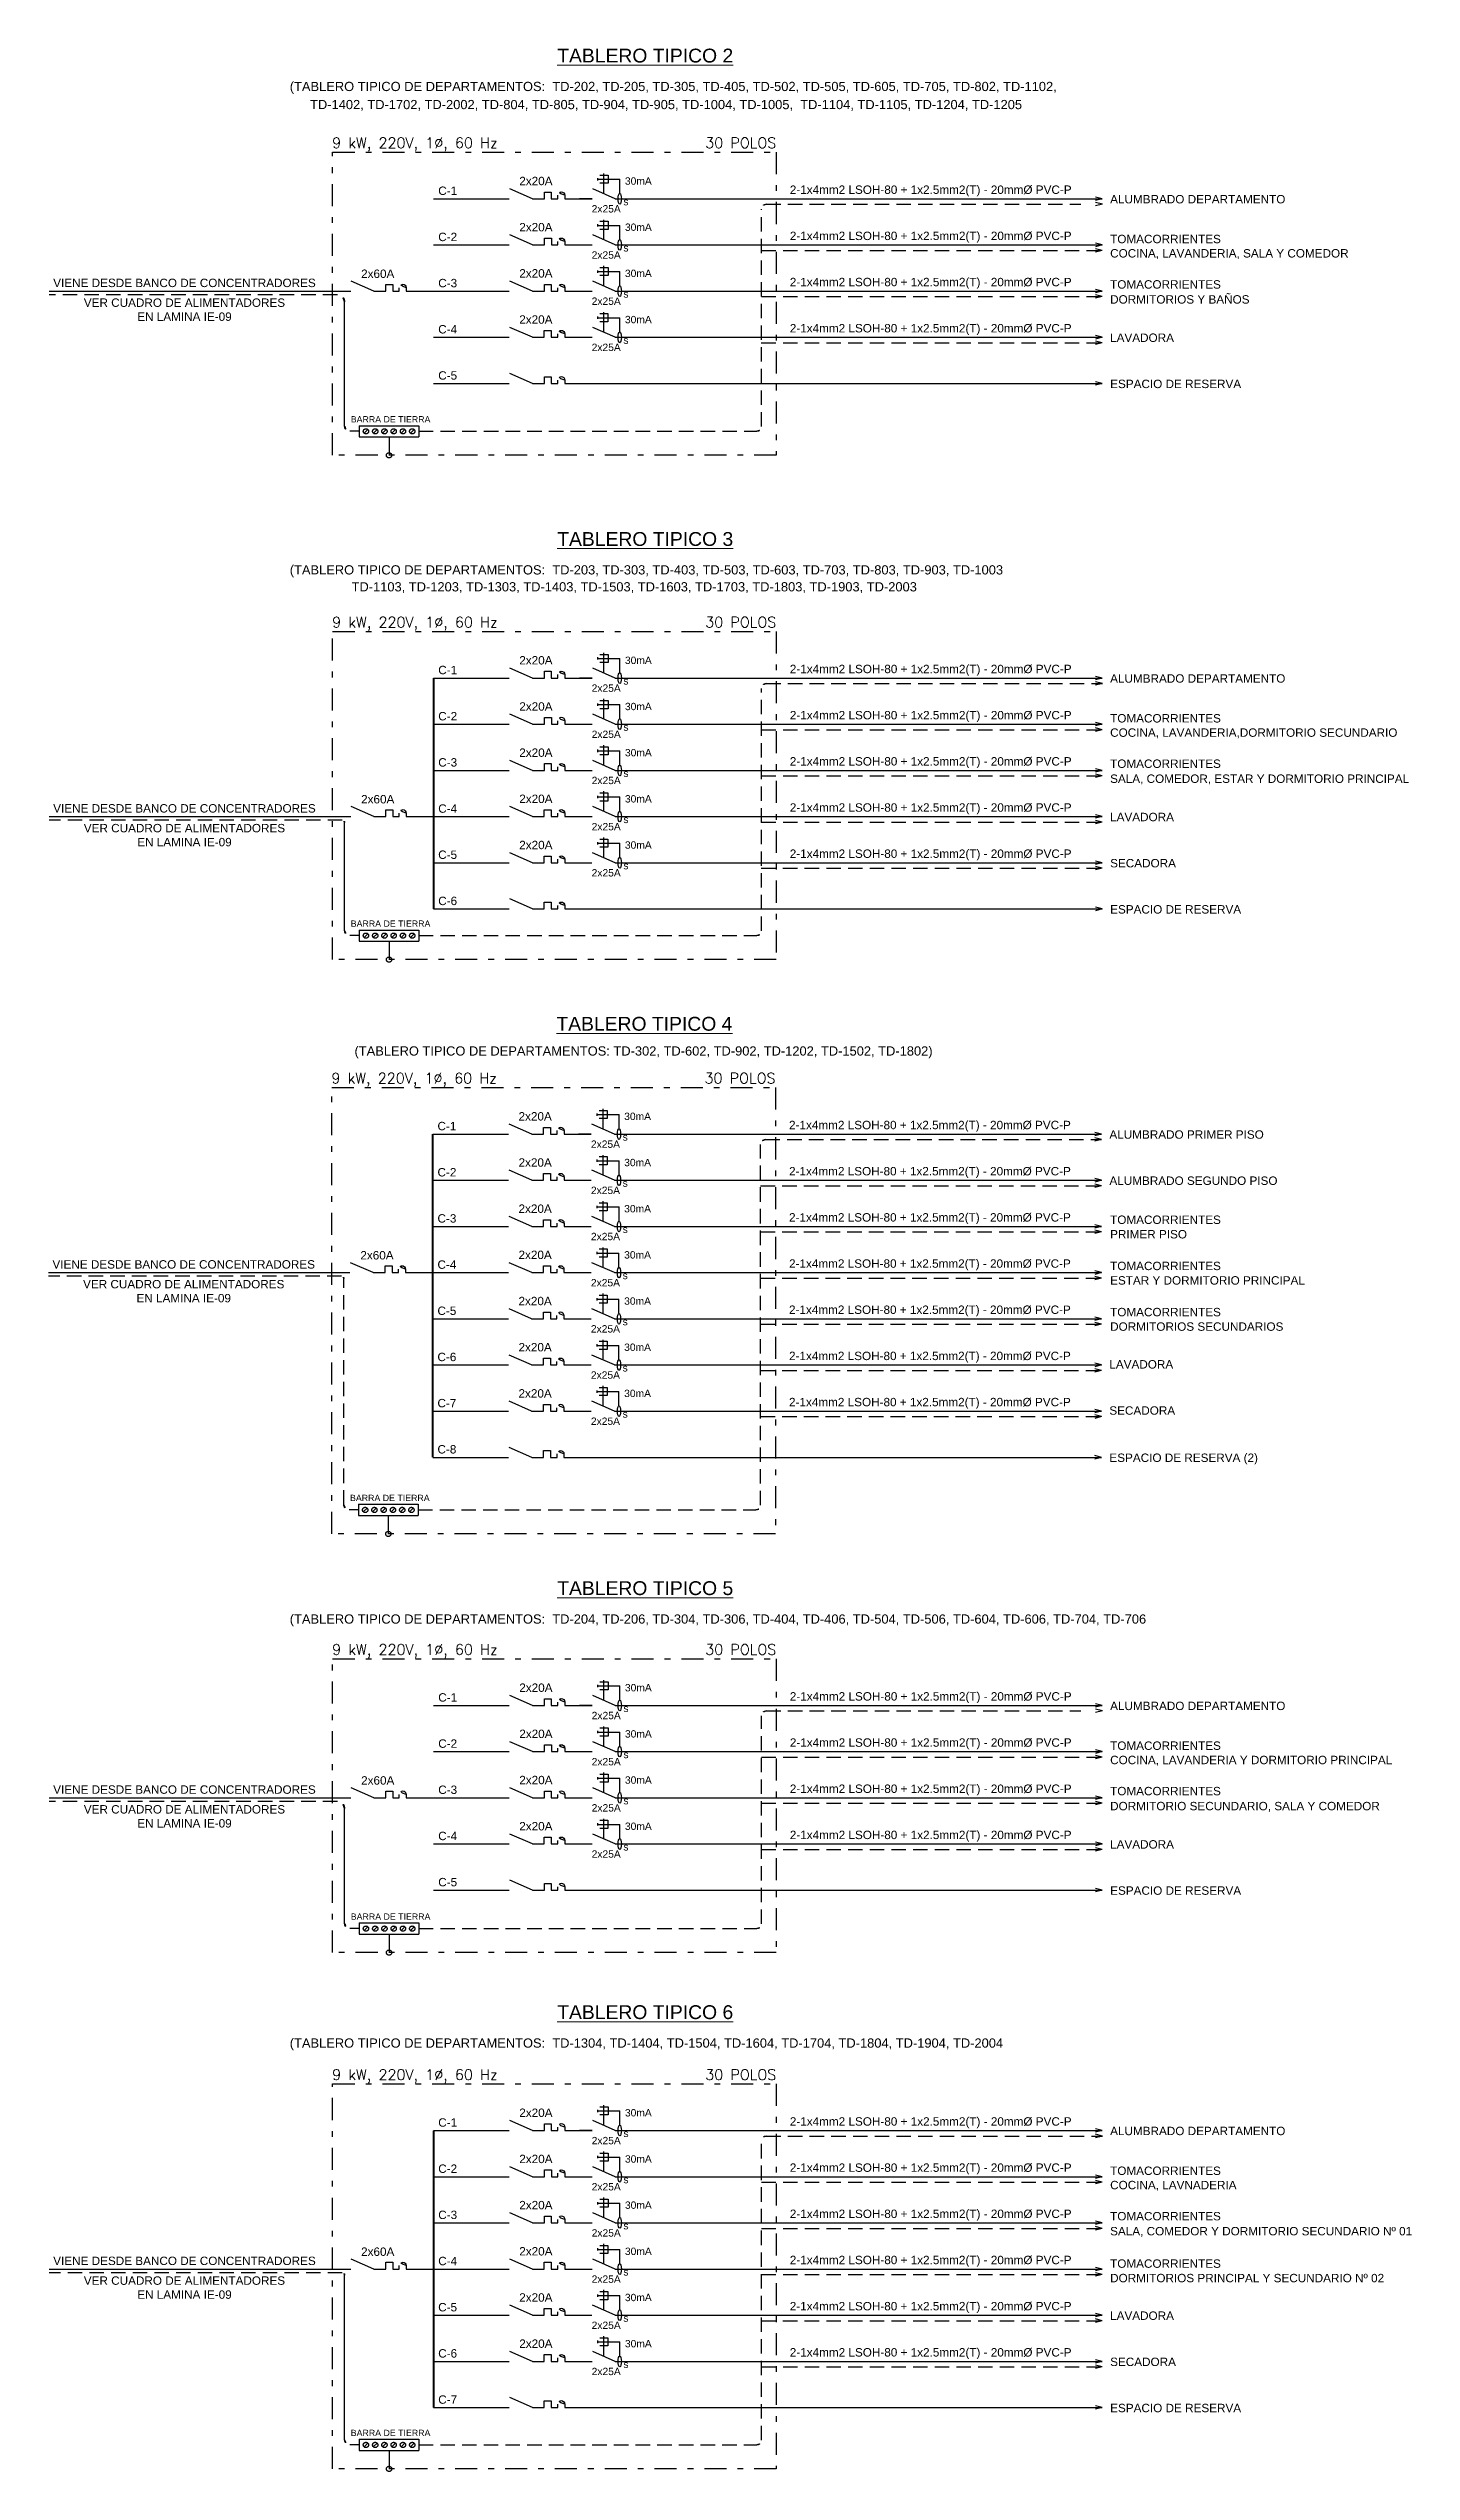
# Model space of a CAD drawing. Header units: millimetres. Extents: x 3435921466 to 3435921548, y 3277630854 to 3277630972.
# Drawn here: x 3435921499.96 to 3435921523.54, y 3277630853.64 to 3277630895.54 of the extents above; entities that cross this region are included whole.
import ezdxf
from ezdxf.enums import TextEntityAlignment as Align

# ---------------------------------------------------------------- set-up
doc = ezdxf.new("R2010")
doc.units = ezdxf.units.MM
for name, pattern in [('DASHDOT', [25.4, 12.7, -6.35, 0, -6.35]), ('HIDDEN', [0.375, 0.25, -0.125]), ('JIS_09_08', [10.75, 8, -0.55, 0.55, -0.55, 0.55, -0.55])]:
    doc.linetypes.add(name, pattern=pattern)
for name, color, linetype in [('IE-Diagrama', 7, 'Continuous'), ('IE-TIERRA', 3, 'JIS_09_08'), ('TRAZOS', 7, 'Continuous'), ('X-TIT', 6, 'Continuous')]:
    doc.layers.add(name, color=color, linetype=linetype)
doc.styles.add('GMI', font='romans.shx', dxfattribs={"width": 0.75})
doc.styles.add('TEXT-0.10', font='arial.ttf', dxfattribs={"height": 0.1})
doc.styles.add('TEXT-0.20', font='arial.ttf', dxfattribs={"height": 0.18})

msp = doc.modelspace()

# ---------------------------------------------------------------- texts
at = {"layer": 'IE-Diagrama', "color": 0, "linetype": 'DASHDOT', "lineweight": 5, "style": 'TEXT-0.20'}
for s, height, p in [('%%UTABLERO', 0.2391529, (3435921508.757114, 3277630895.30091)), ('%%U TIPICO 2', 0.23915288, (3435921510.316665, 3277630895.30091)), ('%%UTABLERO', 0.2391529, (3435921508.757114, 3277630886.940608)), ('%%U TIPICO 3', 0.23915288, (3435921510.316665, 3277630886.940608)), ('%%UTABLERO', 0.2391529, (3435921508.742929, 3277630878.556252)), ('%%U TIPICO 4', 0.23915288, (3435921510.302479, 3277630878.556252)), ('%%UTABLERO', 0.2391529, (3435921508.757114, 3277630868.795649)), ('%%U TIPICO 5', 0.23915288, (3435921510.316665, 3277630868.795649)), ('%%UTABLERO', 0.2391529, (3435921508.757114, 3277630861.462381)), ('%%U TIPICO 6', 0.23915288, (3435921510.316665, 3277630861.462381))]:
    msp.add_text(s, height=height, dxfattribs=at).set_placement(p)
at = {"layer": 'IE-Diagrama', "color": 10, "linetype": 'DASHDOT', "lineweight": 5, "style": 'TEXT-0.20'}
for s, height, p in [('(', 0.159443, (3435921504.130575, 3277630894.806808)), ('TABLERO TIPICO DE DEPARTAMENTOS:  TD-202, TD-205, TD-305, TD-405, TD-502, TD-505, TD-605, TD-705, TD-802, TD-1102,', 0.159443226, (3435921504.20475, 3277630894.806808)), (' TD-1402, TD-1702, TD-2002, TD-804, TD-805, TD-904, TD-905, TD-1004, TD-1005,  TD-1104, TD-1105, TD-1204, TD-1205', 0.159443226, (3435921504.420276, 3277630894.493806)), ('(', 0.159443, (3435921504.130575, 3277630886.446505)), ('TABLERO TIPICO DE DEPARTAMENTOS:  TD-203, TD-303, TD-403, TD-503, TD-603, TD-703, TD-803, TD-903, TD-1003', 0.159443226, (3435921504.20475, 3277630886.446505)), ('TD-1103, TD-1203, TD-1303, TD-1403, TD-1503, TD-1603, TD-1703, TD-1803, TD-1903, TD-2003', 0.15944323, (3435921505.199881, 3277630886.153544)), ('(', 0.159443, (3435921505.250464, 3277630878.126025)), ('TABLERO TIPICO DE DEPARTAMENTOS: TD-302, TD-602, TD-902, TD-1202, TD-1502, TD-1802)', 0.15944323, (3435921505.324639, 3277630878.126025)), ('(', 0.159443, (3435921504.130575, 3277630868.301546)), ('TABLERO TIPICO DE DEPARTAMENTOS:  TD-204, TD-206, TD-304, TD-306, TD-404, TD-406, TD-504, TD-506, TD-604, TD-606, TD-704, TD-706', 0.159443226, (3435921504.20475, 3277630868.301546)), ('(', 0.159443, (3435921504.130575, 3277630860.968279)), ('TABLERO TIPICO DE DEPARTAMENTOS:  TD-1304, TD-1404, TD-1504, TD-1604, TD-1704, TD-1804, TD-1904, TD-2004', 0.159443226, (3435921504.20475, 3277630860.968279))]:
    msp.add_text(s, height=height, dxfattribs=at).set_placement(p)
at = {"layer": 'IE-Diagrama', "lineweight": 0, "style": 'TEXT-0.10'}
for s, height, p in [('C-1 ', 0.1452016, (3435921506.698824, 3277630893.010268)), ('2x20A', 0.1452016, (3435921508.1008, 3277630893.178803)), ('2-1x4mm2 LSOH-80 + 1x2.5mm2(T) - 20mm%%C PVC-P', 0.14519996, (3435921512.780924, 3277630893.028495)), ('ALUMBRADO DEPARTAMENTO', 0.14520165, (3435921518.322133, 3277630892.864121)), ('C-2', 0.1452016, (3435921506.698824, 3277630892.21167)), ('2x20A', 0.1452016, (3435921508.100983, 3277630892.380205)), ('2-1x4mm2 LSOH-80 + 1x2.5mm2(T) - 20mm%%C PVC-P', 0.14519996, (3435921512.780924, 3277630892.229897)), ('TOMACORRIENTES ', 0.14520165, (3435921518.322165, 3277630892.175764)), ('COCINA, LAVANDERIA, SALA Y COMEDOR', 0.14520165, (3435921518.322165, 3277630891.928282)), ('2x60A', 0.1452016, (3435921505.364561, 3277630891.574715)), ('C-3', 0.1452016, (3435921506.698824, 3277630891.41307)), ('2x20A', 0.1452016, (3435921508.100635, 3277630891.581605)), ('2-1x4mm2 LSOH-80 + 1x2.5mm2(T) - 20mm%%C PVC-P', 0.14519996, (3435921512.780924, 3277630891.431296)), ('TOMACORRIENTES ', 0.14520165, (3435921518.321817, 3277630891.390191)), ('DORMITORIOS Y BAÑOS', 0.14520165, (3435921518.321817, 3277630891.130937)), ('C-4', 0.1452016, (3435921506.698477, 3277630890.61447)), ('2x20A', 0.1452016, (3435921508.100287, 3277630890.783005)), ('2-1x4mm2 LSOH-80 + 1x2.5mm2(T) - 20mm%%C PVC-P', 0.14519996, (3435921512.780576, 3277630890.632697)), ('LAVADORA', 0.1452016, (3435921518.32147, 3277630890.468323)), ('C-5', 0.1452016, (3435921506.698824, 3277630889.815871)), ('ESPACIO DE RESERVA', 0.14520165, (3435921518.322791, 3277630889.669725)), ('C-1 ', 0.1452016, (3435921506.698824, 3277630884.721134)), ('2x20A', 0.1452016, (3435921508.1008, 3277630884.889669)), ('2-1x4mm2 LSOH-80 + 1x2.5mm2(T) - 20mm%%C PVC-P', 0.14519996, (3435921512.780924, 3277630884.73936)), ('ALUMBRADO DEPARTAMENTO', 0.14520165, (3435921518.322132, 3277630884.574986)), ('C-2', 0.1452016, (3435921506.698824, 3277630883.922535)), ('2x20A', 0.1452016, (3435921508.100983, 3277630884.09107)), ('2-1x4mm2 LSOH-80 + 1x2.5mm2(T) - 20mm%%C PVC-P', 0.14519996, (3435921512.780924, 3277630883.940762)), ('TOMACORRIENTES ', 0.14520165, (3435921518.322165, 3277630883.886629)), ('COCINA, LAVANDERIA,DORMITORIO SECUNDARIO', 0.14520165, (3435921518.322165, 3277630883.639147)), ('C-3', 0.1452016, (3435921506.698824, 3277630883.123936)), ('2x20A', 0.1452016, (3435921508.100635, 3277630883.29247)), ('2-1x4mm2 LSOH-80 + 1x2.5mm2(T) - 20mm%%C PVC-P', 0.14519996, (3435921512.780924, 3277630883.142162)), ('TOMACORRIENTES ', 0.14520165, (3435921518.321817, 3277630883.101057)), ('2x60A', 0.1452016, (3435921505.36444, 3277630882.48698)), ('2x20A', 0.1452016, (3435921508.100287, 3277630882.49387)), ('SALA, COMEDOR, ESTAR Y DORMITORIO PRINCIPAL', 0.14520165, (3435921518.321817, 3277630882.841802)), ('C-4', 0.1452016, (3435921506.698477, 3277630882.325336)), ('2-1x4mm2 LSOH-80 + 1x2.5mm2(T) - 20mm%%C PVC-P', 0.14519996, (3435921512.780576, 3277630882.343562)), ('LAVADORA', 0.1452016, (3435921518.321469, 3277630882.179189)), ('2x20A', 0.1452016, (3435921508.099939, 3277630881.69527)), ('C-5', 0.1452016, (3435921506.698129, 3277630881.526736)), ('2-1x4mm2 LSOH-80 + 1x2.5mm2(T) - 20mm%%C PVC-P', 0.14519996, (3435921512.780228, 3277630881.544962)), ('SECADORA', 0.1452016, (3435921518.322165, 3277630881.38059)), ('C-6', 0.1452016, (3435921506.698476, 3277630880.728136)), ('ESPACIO DE RESERVA', 0.14520165, (3435921518.322443, 3277630880.58199)), ('C-1 ', 0.1452016, (3435921506.685863, 3277630876.834052)), ('2x20A', 0.1452016, (3435921508.087838, 3277630877.002586)), ('2-1x4mm2 LSOH-80 + 1x2.5mm2(T) - 20mm%%C PVC-P', 0.14519996, (3435921512.767962, 3277630876.852278)), ('ALUMBRADO PRIMER PISO', 0.14520165, (3435921518.30917, 3277630876.687904)), ('2x20A', 0.1452016, (3435921508.08802, 3277630876.203988)), ('C-2', 0.1452016, (3435921506.685863, 3277630876.035453)), ('2-1x4mm2 LSOH-80 + 1x2.5mm2(T) - 20mm%%C PVC-P', 0.14519996, (3435921512.767962, 3277630876.053679)), ('ALUMBRADO SEGUNDO PISO', 0.14520165, (3435921518.309685, 3277630875.889306)), ('2x20A', 0.1452016, (3435921508.087673, 3277630875.405388)), ('C-3', 0.1452016, (3435921506.685862, 3277630875.236854)), ('2-1x4mm2 LSOH-80 + 1x2.5mm2(T) - 20mm%%C PVC-P', 0.14519996, (3435921512.767962, 3277630875.25508)), ('TOMACORRIENTES ', 0.14520165, (3435921518.321817, 3277630875.213974)), ('PRIMER PISO', 0.14520165, (3435921518.321817, 3277630874.963465)), ('2x60A', 0.1452016, (3435921505.351478, 3277630874.599898)), ('2x20A', 0.1452016, (3435921508.087325, 3277630874.606788)), ('C-4', 0.1452016, (3435921506.685514, 3277630874.438253)), ('2-1x4mm2 LSOH-80 + 1x2.5mm2(T) - 20mm%%C PVC-P', 0.14519996, (3435921512.767614, 3277630874.45648)), ('TOMACORRIENTES ', 0.14520165, (3435921518.321817, 3277630874.415373)), ('ESTAR Y DORMITORIO PRINCIPAL', 0.14520165, (3435921518.321817, 3277630874.164865)), ('2x20A', 0.1452016, (3435921508.086977, 3277630873.808188)), ('2-1x4mm2 LSOH-80 + 1x2.5mm2(T) - 20mm%%C PVC-P', 0.14519996, (3435921512.767266, 3277630873.65788)), ('C-5', 0.1452016, (3435921506.685167, 3277630873.639653)), ('TOMACORRIENTES ', 0.14520165, (3435921518.321817, 3277630873.616773)), ('DORMITORIOS SECUNDARIOS ', 0.14520165, (3435921518.321817, 3277630873.366264)), ('C-6', 0.1452016, (3435921506.685167, 3277630872.841053)), ('2x20A', 0.1452016, (3435921508.086977, 3277630873.009588)), ('2-1x4mm2 LSOH-80 + 1x2.5mm2(T) - 20mm%%C PVC-P', 0.14519996, (3435921512.767266, 3277630872.85928)), ('LAVADORA', 0.1452016, (3435921518.308159, 3277630872.713198)), ('C-7', 0.1452016, (3435921506.685167, 3277630872.042454)), ('2x20A', 0.1452016, (3435921508.086977, 3277630872.210989)), ('2-1x4mm2 LSOH-80 + 1x2.5mm2(T) - 20mm%%C PVC-P', 0.14519996, (3435921512.767266, 3277630872.06068)), ('SECADORA', 0.1452016, (3435921518.308159, 3277630871.914598)), ('C-8', 0.1452016, (3435921506.685514, 3277630871.243854)), ('ESPACIO DE RESERVA (2)', 0.14520165, (3435921518.309481, 3277630871.097708)), ('2x20A', 0.1452016, (3435921508.1008, 3277630867.121198)), ('2-1x4mm2 LSOH-80 + 1x2.5mm2(T) - 20mm%%C PVC-P', 0.14519996, (3435921512.780924, 3277630866.97089)), ('C-1 ', 0.1452016, (3435921506.698824, 3277630866.952663)), ('ALUMBRADO DEPARTAMENTO', 0.14520165, (3435921518.322133, 3277630866.806516)), ('C-2', 0.1452016, (3435921506.698824, 3277630866.154065)), ('2x20A', 0.1452016, (3435921508.100983, 3277630866.322599)), ('2-1x4mm2 LSOH-80 + 1x2.5mm2(T) - 20mm%%C PVC-P', 0.14519996, (3435921512.780924, 3277630866.172291)), ('TOMACORRIENTES ', 0.14520165, (3435921518.322165, 3277630866.118158)), ('COCINA, LAVANDERIA Y DORMITORIO PRINCIPAL', 0.14520165, (3435921518.322165, 3277630865.870677)), ('2x60A', 0.1452016, (3435921505.364561, 3277630865.517109)), ('C-3', 0.1452016, (3435921506.698824, 3277630865.355464)), ('2x20A', 0.1452016, (3435921508.100635, 3277630865.524)), ('2-1x4mm2 LSOH-80 + 1x2.5mm2(T) - 20mm%%C PVC-P', 0.14519996, (3435921512.780924, 3277630865.373691)), ('TOMACORRIENTES ', 0.14520165, (3435921518.321817, 3277630865.332586)), ('DORMITORIO SECUNDARIO, SALA Y COMEDOR', 0.14520165, (3435921518.321817, 3277630865.073331)), ('C-4', 0.1452016, (3435921506.698477, 3277630864.556865)), ('2x20A', 0.1452016, (3435921508.100287, 3277630864.725399)), ('2-1x4mm2 LSOH-80 + 1x2.5mm2(T) - 20mm%%C PVC-P', 0.14519996, (3435921512.780576, 3277630864.575091)), ('LAVADORA', 0.1452016, (3435921518.32147, 3277630864.410718)), ('C-5', 0.1452016, (3435921506.698824, 3277630863.758266)), ('ESPACIO DE RESERVA', 0.14520165, (3435921518.322791, 3277630863.61212)), ('C-1 ', 0.1452016, (3435921506.698824, 3277630859.601027)), ('2x20A', 0.1452016, (3435921508.1008, 3277630859.769562)), ('2-1x4mm2 LSOH-80 + 1x2.5mm2(T) - 20mm%%C PVC-P', 0.14519996, (3435921512.780924, 3277630859.619253)), ('ALUMBRADO DEPARTAMENTO', 0.14520165, (3435921518.322132, 3277630859.454879)), ('C-2', 0.1452016, (3435921506.698824, 3277630858.802428)), ('2x20A', 0.1452016, (3435921508.100983, 3277630858.970963)), ('2-1x4mm2 LSOH-80 + 1x2.5mm2(T) - 20mm%%C PVC-P', 0.14519996, (3435921512.780924, 3277630858.820655)), ('TOMACORRIENTES ', 0.14520165, (3435921518.322165, 3277630858.766522)), ('2x20A', 0.1452016, (3435921508.100635, 3277630858.172363)), ('COCINA, LAVNADERIA', 0.14520165, (3435921518.322165, 3277630858.51904)), ('C-3', 0.1452016, (3435921506.698824, 3277630858.003829)), ('2-1x4mm2 LSOH-80 + 1x2.5mm2(T) - 20mm%%C PVC-P', 0.14519996, (3435921512.780924, 3277630858.022055)), ('TOMACORRIENTES ', 0.14520165, (3435921518.321817, 3277630857.980949)), ('2x60A', 0.1452016, (3435921505.36444, 3277630857.366873)), ('2x20A', 0.1452016, (3435921508.100287, 3277630857.373763)), ('SALA, COMEDOR Y DORMITORIO SECUNDARIO Nº 01', 0.14520165, (3435921518.321817, 3277630857.721695)), ('C-4', 0.1452016, (3435921506.698477, 3277630857.205228)), ('2-1x4mm2 LSOH-80 + 1x2.5mm2(T) - 20mm%%C PVC-P', 0.14519996, (3435921512.780576, 3277630857.223454)), ('TOMACORRIENTES ', 0.14520165, (3435921518.321817, 3277630857.161005)), ('DORMITORIOS PRINCIPAL Y SECUNDARIO Nº 02', 0.14520165, (3435921518.321817, 3277630856.910496)), ('2x20A', 0.1452016, (3435921508.099939, 3277630856.575163)), ('C-5', 0.1452016, (3435921506.698129, 3277630856.406629)), ('2-1x4mm2 LSOH-80 + 1x2.5mm2(T) - 20mm%%C PVC-P', 0.14519996, (3435921512.780228, 3277630856.424855)), ('LAVADORA', 0.1452016, (3435921518.321469, 3277630856.260481)), ('2x20A', 0.1452016, (3435921508.100287, 3277630855.776564)), ('C-6', 0.1452016, (3435921506.698476, 3277630855.608028)), ('2-1x4mm2 LSOH-80 + 1x2.5mm2(T) - 20mm%%C PVC-P', 0.14519996, (3435921512.780576, 3277630855.626255)), ('SECADORA', 0.1452016, (3435921518.322165, 3277630855.461883)), ('C-7', 0.1452016, (3435921506.698476, 3277630854.809429)), ('ESPACIO DE RESERVA', 0.14520165, (3435921518.322443, 3277630854.663282))]:
    msp.add_text(s, height=height, dxfattribs=at).set_placement(p)
at = {"layer": 'IE-Diagrama', "style": 'TEXT-0.10'}
for s, height, p in [('30mA', 0.12705, (3435921509.92851, 3277630893.187527)), ('2x25A', 0.12705, (3435921509.352885, 3277630892.706639)), ('s', 0.12705, (3435921509.902125, 3277630892.831287)), ('30mA', 0.12705, (3435921509.928692, 3277630892.388928)), ('2x25A', 0.12705, (3435921509.353067, 3277630891.90804)), ('s', 0.12705, (3435921509.902307, 3277630892.032689)), ('30mA', 0.12705, (3435921509.928692, 3277630891.590328)), ('2x25A', 0.12705, (3435921509.353067, 3277630891.10944)), ('s', 0.12705, (3435921509.902307, 3277630891.234089)), ('30mA', 0.12705, (3435921509.928345, 3277630890.791728)), ('2x25A', 0.12705, (3435921509.35272, 3277630890.310841)), ('s', 0.12705, (3435921509.901959, 3277630890.435489)), ('BARRA DE TIERRA', 0.10889997, (3435921505.18594, 3277630889.075657)), ('30mA', 0.12705, (3435921509.92851, 3277630884.898392)), ('2x25A', 0.12705, (3435921509.352885, 3277630884.417504)), ('s', 0.12705, (3435921509.902125, 3277630884.542153)), ('30mA', 0.12705, (3435921509.928692, 3277630884.099794)), ('2x25A', 0.12705, (3435921509.353067, 3277630883.618906)), ('s', 0.12705, (3435921509.902307, 3277630883.743554)), ('s', 0.12705, (3435921509.902307, 3277630882.944954)), ('30mA', 0.12705, (3435921509.928692, 3277630883.301194)), ('2x25A', 0.12705, (3435921509.353067, 3277630882.820306)), ('30mA', 0.12705, (3435921509.928345, 3277630882.502594)), ('s', 0.12705, (3435921509.901959, 3277630882.146354)), ('2x25A', 0.12705, (3435921509.35272, 3277630882.021706)), ('30mA', 0.12705, (3435921509.927997, 3277630881.703994)), ('2x25A', 0.12705, (3435921509.352372, 3277630881.223106)), ('s', 0.12705, (3435921509.901612, 3277630881.347754)), ('s', 0.12705, (3435921509.889163, 3277630876.65507)), ('30mA', 0.12705, (3435921509.915548, 3277630877.01131)), ('2x25A', 0.12705, (3435921509.339922, 3277630876.530422)), ('30mA', 0.12705, (3435921509.91573, 3277630876.212711)), ('s', 0.12705, (3435921509.889345, 3277630875.856472)), ('2x25A', 0.12705, (3435921509.340106, 3277630875.731824)), ('30mA', 0.12705, (3435921509.91573, 3277630875.414112)), ('s', 0.12705, (3435921509.889345, 3277630875.057872)), ('2x25A', 0.12705, (3435921509.340106, 3277630874.933224)), ('30mA', 0.12705, (3435921509.915382, 3277630874.615512)), ('2x25A', 0.12705, (3435921509.339757, 3277630874.134624)), ('s', 0.12705, (3435921509.888998, 3277630874.259272)), ('30mA', 0.12705, (3435921509.915035, 3277630873.816912)), ('2x25A', 0.12705, (3435921509.339409, 3277630873.336023)), ('s', 0.12705, (3435921509.888649, 3277630873.460672)), ('30mA', 0.12705, (3435921509.915035, 3277630873.018312)), ('2x25A', 0.12705, (3435921509.339409, 3277630872.537424)), ('s', 0.12705, (3435921509.888649, 3277630872.662072)), ('30mA', 0.12705, (3435921509.915035, 3277630872.219712)), ('2x25A', 0.12705, (3435921509.339409, 3277630871.738824)), ('s', 0.12705, (3435921509.888649, 3277630871.863472)), ('30mA', 0.12705, (3435921509.92851, 3277630867.129922)), ('2x25A', 0.12705, (3435921509.352885, 3277630866.649034)), ('s', 0.12705, (3435921509.902125, 3277630866.773682)), ('30mA', 0.12705, (3435921509.928692, 3277630866.331323)), ('2x25A', 0.12705, (3435921509.353067, 3277630865.850435)), ('s', 0.12705, (3435921509.902307, 3277630865.975084)), ('30mA', 0.12705, (3435921509.928692, 3277630865.532723)), ('2x25A', 0.12705, (3435921509.353067, 3277630865.051835)), ('s', 0.12705, (3435921509.902307, 3277630865.176484)), ('30mA', 0.12705, (3435921509.928345, 3277630864.734123)), ('2x25A', 0.12705, (3435921509.35272, 3277630864.253235)), ('s', 0.12705, (3435921509.901959, 3277630864.377883)), ('BARRA DE TIERRA', 0.10889997, (3435921505.18594, 3277630863.180185)), ('30mA', 0.12705, (3435921509.92851, 3277630859.778285)), ('2x25A', 0.12705, (3435921509.352885, 3277630859.297397)), ('s', 0.12705, (3435921509.902125, 3277630859.422046)), ('s', 0.12705, (3435921509.902307, 3277630858.623447)), ('30mA', 0.12705, (3435921509.928692, 3277630858.979687)), ('2x25A', 0.12705, (3435921509.353067, 3277630858.498798)), ('30mA', 0.12705, (3435921509.928692, 3277630858.181087)), ('s', 0.12705, (3435921509.902307, 3277630857.824847)), ('2x25A', 0.12705, (3435921509.353067, 3277630857.700199)), ('30mA', 0.12705, (3435921509.928345, 3277630857.382487)), ('s', 0.12705, (3435921509.901959, 3277630857.026247)), ('2x25A', 0.12705, (3435921509.35272, 3277630856.901599)), ('30mA', 0.12705, (3435921509.927997, 3277630856.583887)), ('2x25A', 0.12705, (3435921509.352372, 3277630856.102999)), ('s', 0.12705, (3435921509.901612, 3277630856.227647)), ('30mA', 0.12705, (3435921509.928344, 3277630855.785287)), ('2x25A', 0.12705, (3435921509.352719, 3277630855.304399)), ('s', 0.12705, (3435921509.901959, 3277630855.429048))]:
    msp.add_text(s, height=height, dxfattribs=at).set_placement(p)
for p in [(3435921502.308912, 3277630891.416653), (3435921502.308791, 3277630882.328918), (3435921502.295829, 3277630874.441836), (3435921502.308912, 3277630865.359047), (3435921502.308791, 3277630857.208811)]:
    msp.add_text('VIENE DESDE BANCO DE CONCENTRADORES', height=0.14520165, dxfattribs=at).set_placement(p, align=Align.CENTER)
at = {"layer": 'IE-Diagrama', "char_height": 0.14520165, "width": 3.56598336, "attachment_point": 2, "style": 'TEXT-0.10'}
for insert in [(3435921502.308912, 3277630891.220021), (3435921502.308791, 3277630882.132287), (3435921502.295829, 3277630874.245204), (3435921502.308912, 3277630865.162416), (3435921502.308791, 3277630857.012179)]:
    msp.add_mtext('VER CUADRO DE ALIMENTADORES\\PEN LAMINA IE-09', dxfattribs=dict(at, insert=insert))
at = {"layer": 'IE-TIERRA', "color": 13, "linetype": 'HIDDEN', "style": 'TEXT-0.10'}
for p in [(3435921505.185592, 3277630880.353562), (3435921505.17263, 3277630870.42123), (3435921505.185592, 3277630854.251017)]:
    msp.add_text('BARRA DE TIERRA', height=0.10889997, dxfattribs=at).set_placement(p)
at = {"layer": 'X-TIT', "color": 2, "style": 'GMI'}
for p in [(3435921504.86447, 3277630893.819829), (3435921504.86447, 3277630885.530694), (3435921504.851508, 3277630877.643612), (3435921504.86447, 3277630867.762224), (3435921504.86447, 3277630860.410587)]:
    msp.add_text('9 kW, 220V, 1Ø, 60 Hz', height=0.1815, dxfattribs=at).set_placement(p)
for p in [(3435921512.546864, 3277630893.819829), (3435921512.546864, 3277630885.530694), (3435921512.533902, 3277630877.643612), (3435921512.546864, 3277630867.762224), (3435921512.546864, 3277630860.410587)]:
    msp.add_text('30 POLOS', height=0.1815, dxfattribs=at).set_placement(p, align=Align.RIGHT)

# ---------------------------------------------------------------- blocks, each defined once
blk = doc.blocks.new('CM2')
for p, q in [((0, 0), (-0.431, 0.19)), ((0, 0), (0.227, 0)), ((0.227, 0.129), (0.36, 0.129)), ((0.227, 0.129), (0.36, 0.129)), ((0.227, 0), (0.227, 0.129)), ((0.227, 0), (0.227, 0.129)), ((0.36, 0.129), (0.36, 0)), ((0.36, 0.129), (0.36, 0)), ((0.483, 0), (0.483, 0.066)), ((0.483, 0), (0.483, 0.066)), ((0.616, 0.066), (0.616, 0)), ((0.616, 0.066), (0.616, 0)), ((0.36, 0), (0.483, 0)), ((0.36, 0), (0.483, 0)), ((0.616, 0), (1.136, 0))]:
    blk.add_line(p, q)
at = {"lineweight": 0, "const_width": 0.0175}
for points in [[(-0.375, 0.067), (-0.509, -0.067)], [(-0.375, -0.067), (-0.509, 0.067)]]:
    blk.add_lwpolyline(points, dxfattribs=at)
blk.add_arc((0.549, 0.066), 0.0664, 0, 180)
blk.add_arc((0.549, 0.066), 0.0664, 0, 180)
blk = doc.blocks.new('DIFERE')
at = {"color": 0, "linetype": 'HIDDEN', "ltscale": 0.5}
blk.add_line((0.227, 0.095), (0.227, 0.482), dxfattribs=at)
at = {"color": 0}
for q in [(0.012, 0.19), (0.614, 0)]:
    blk.add_line((0.442, 0), q, dxfattribs=at)
blk.add_line((0.111, 0.351), (0.111, 0.396))
at = {"linetype": 'HIDDEN', "ltscale": 0.5}
for p in [(0.111, 0.374), (0.528, 0.102)]:
    blk.add_line(p, (0.528, 0.374), dxfattribs=at)
at = {"lineweight": 0, "const_width": 0.0175}
for points in [[(0.067, 0.067), (-0.067, -0.067)], [(0.067, -0.067), (-0.067, 0.067)]]:
    blk.add_lwpolyline(points, dxfattribs=at)
blk.add_lwpolyline([(0.15, 0.451), (0.304, 0.451), (0.304, 0.297), (0.15, 0.297)], close=True)
blk.add_ellipse((0.528, 0), major_axis=(0, 0.102), ratio=0.305651)

# ---------------------------------------------------------------- hatches: boundary and pattern name
at = {"layer": 'IE-Diagrama', "linetype": 'DASHDOT', "ltscale": 0.5}
for points in [[(3435921505.893811, 3277630888.507192, 1), (3435921505.803036, 3277630888.507192, 1)], [(3435921505.893811, 3277630862.61172, 1), (3435921505.803036, 3277630862.61172, 1)]]:
    msp.add_hatch(color=3, dxfattribs=at).paths.add_polyline_path(points)
at = {"layer": 'IE-TIERRA', "linetype": 'HIDDEN'}
for points in [[(3435921505.893464, 3277630879.785096, 1), (3435921505.802688, 3277630879.785096, 1)], [(3435921505.880501, 3277630869.852764, 1), (3435921505.789726, 3277630869.852764, 1)], [(3435921505.893464, 3277630853.68255, 1), (3435921505.802688, 3277630853.68255, 1)]]:
    msp.add_hatch(color=13, dxfattribs=at).paths.add_polyline_path(points)

# ---------------------------------------------------------------- linework, layer by layer
at = {"layer": 'IE-Diagrama'}
for p, q in [((3435921506.617324, 3277630892.943741), (3435921507.927181, 3277630892.943741)), ((3435921509.359786, 3277630892.943741), (3435921509.140196, 3277630892.943741)), ((3435921509.917187, 3277630892.943741), (3435921518.185904, 3277630892.943741)), ((3435921518.185905, 3277630892.943741), (3435921518.069128, 3277630892.973353)), ((3435921518.185905, 3277630892.943741), (3435921518.069128, 3277630892.914129)), ((3435921506.617838, 3277630892.145143), (3435921507.927363, 3277630892.145143)), ((3435921509.761336, 3277630892.145143), (3435921518.186419, 3277630892.145143)), ((3435921518.186419, 3277630892.145143), (3435921518.069643, 3277630892.174755)), ((3435921518.186419, 3277630892.145143), (3435921518.069643, 3277630892.11553)), ((3435921499.968966, 3277630891.346542), (3435921505.184719, 3277630891.346542)), ((3435921506.61749, 3277630891.346542), (3435921507.927015, 3277630891.346542)), ((3435921509.761336, 3277630891.346542), (3435921518.186069, 3277630891.346542)), ((3435921518.186071, 3277630891.346542), (3435921518.069295, 3277630891.376155)), ((3435921518.186071, 3277630891.346542), (3435921518.069295, 3277630891.31693)), ((3435921518.185723, 3277630890.547942), (3435921518.068947, 3277630890.577555)), ((3435921506.617143, 3277630890.547942), (3435921507.926667, 3277630890.547942)), ((3435921509.760988, 3277630890.547942), (3435921518.185724, 3277630890.547942)), ((3435921518.185723, 3277630890.547942), (3435921518.068947, 3277630890.51833)), ((3435921506.61749, 3277630889.749344), (3435921507.927015, 3277630889.749344)), ((3435921509.35962, 3277630889.749344), (3435921518.186068, 3277630889.749344)), ((3435921518.18607, 3277630889.749344), (3435921518.069294, 3277630889.778956)), ((3435921518.18607, 3277630889.749344), (3435921518.069294, 3277630889.719732)), ((3435921506.617324, 3277630884.654606), (3435921507.927181, 3277630884.654606)), ((3435921509.359786, 3277630884.654606), (3435921509.140196, 3277630884.654606)), ((3435921509.917187, 3277630884.654606), (3435921518.185905, 3277630884.654606)), ((3435921518.185905, 3277630884.654606), (3435921518.069128, 3277630884.684219)), ((3435921518.185905, 3277630884.654606), (3435921518.069128, 3277630884.624994)), ((3435921518.186419, 3277630883.856008), (3435921518.069643, 3277630883.885621)), ((3435921506.617838, 3277630883.856008), (3435921507.927363, 3277630883.856008)), ((3435921509.761336, 3277630883.856008), (3435921518.18642, 3277630883.856008)), ((3435921518.186419, 3277630883.856008), (3435921518.069643, 3277630883.826396)), ((3435921506.61749, 3277630883.057408), (3435921507.927015, 3277630883.057408)), ((3435921509.761336, 3277630883.057408), (3435921518.186071, 3277630883.057408)), ((3435921518.186071, 3277630883.057408), (3435921518.069295, 3277630883.08702)), ((3435921518.186071, 3277630883.057408), (3435921518.069295, 3277630883.027796)), ((3435921499.968845, 3277630882.258808), (3435921505.184598, 3277630882.258808)), ((3435921506.617143, 3277630882.258808), (3435921507.926667, 3277630882.258808)), ((3435921509.760988, 3277630882.258808), (3435921518.185725, 3277630882.258808)), ((3435921518.185723, 3277630882.258808), (3435921518.068947, 3277630882.28842)), ((3435921518.185723, 3277630882.258808), (3435921518.068947, 3277630882.229196)), ((3435921506.616795, 3277630881.460208), (3435921507.92632, 3277630881.460208)), ((3435921509.76064, 3277630881.460208), (3435921518.185376, 3277630881.460207)), ((3435921518.185375, 3277630881.460208), (3435921518.068599, 3277630881.48982)), ((3435921518.185375, 3277630881.460208), (3435921518.068599, 3277630881.430596)), ((3435921506.617142, 3277630880.661609), (3435921507.926667, 3277630880.661609)), ((3435921509.359272, 3277630880.661609), (3435921518.185724, 3277630880.661609)), ((3435921518.185723, 3277630880.661609), (3435921518.068947, 3277630880.691221)), ((3435921518.185723, 3277630880.661609), (3435921518.068947, 3277630880.631997)), ((3435921506.604362, 3277630876.767524), (3435921507.914218, 3277630876.767524)), ((3435921509.346823, 3277630876.767524), (3435921509.127234, 3277630876.767524)), ((3435921509.904225, 3277630876.767524), (3435921518.172944, 3277630876.767524)), ((3435921518.172942, 3277630876.767524), (3435921518.056166, 3277630876.797136)), ((3435921518.172942, 3277630876.767524), (3435921518.056166, 3277630876.737912)), ((3435921506.604876, 3277630875.968925), (3435921507.914401, 3277630875.968925)), ((3435921509.748374, 3277630875.968925), (3435921518.173457, 3277630875.968925)), ((3435921518.173457, 3277630875.968925), (3435921518.056681, 3277630875.998538)), ((3435921518.173457, 3277630875.968925), (3435921518.056681, 3277630875.939313)), ((3435921506.604528, 3277630875.170326), (3435921507.914053, 3277630875.170326)), ((3435921509.748374, 3277630875.170326), (3435921518.173111, 3277630875.170326)), ((3435921518.173109, 3277630875.170326), (3435921518.056333, 3277630875.199938)), ((3435921518.173109, 3277630875.170326), (3435921518.056333, 3277630875.140714)), ((3435921499.955884, 3277630874.371726), (3435921505.171636, 3277630874.371726)), ((3435921506.604181, 3277630874.371726), (3435921507.913705, 3277630874.371726)), ((3435921509.748025, 3277630874.371726), (3435921518.17276, 3277630874.371726)), ((3435921518.172761, 3277630874.371726), (3435921518.055984, 3277630874.401338)), ((3435921518.172761, 3277630874.371726), (3435921518.055984, 3277630874.342113)), ((3435921506.603833, 3277630873.573126), (3435921507.913357, 3277630873.573126)), ((3435921509.747677, 3277630873.573126), (3435921518.172412, 3277630873.573126)), ((3435921518.172413, 3277630873.573126), (3435921518.055637, 3277630873.602738)), ((3435921518.172413, 3277630873.573126), (3435921518.055637, 3277630873.543513)), ((3435921506.603833, 3277630872.774526), (3435921507.913357, 3277630872.774526)), ((3435921509.747677, 3277630872.774526), (3435921518.172412, 3277630872.774526)), ((3435921518.172413, 3277630872.774526), (3435921518.055637, 3277630872.804138)), ((3435921518.172413, 3277630872.774526), (3435921518.055637, 3277630872.744914)), ((3435921506.603833, 3277630871.975926), (3435921507.913357, 3277630871.975926)), ((3435921509.747677, 3277630871.975926), (3435921518.172412, 3277630871.975926)), ((3435921518.172413, 3277630871.975926), (3435921518.055637, 3277630872.005538)), ((3435921518.172413, 3277630871.975926), (3435921518.055637, 3277630871.946314)), ((3435921506.60418, 3277630871.177327), (3435921507.913705, 3277630871.177327)), ((3435921509.34631, 3277630871.177327), (3435921518.172762, 3277630871.177327)), ((3435921518.172761, 3277630871.177327), (3435921518.055984, 3277630871.206939)), ((3435921518.172761, 3277630871.177327), (3435921518.055984, 3277630871.147715)), ((3435921506.617324, 3277630866.886136), (3435921507.927181, 3277630866.886136)), ((3435921509.359786, 3277630866.886136), (3435921509.140196, 3277630866.886136)), ((3435921509.917187, 3277630866.886136), (3435921518.185904, 3277630866.886136)), ((3435921518.185905, 3277630866.886136), (3435921518.069128, 3277630866.915748)), ((3435921518.185905, 3277630866.886136), (3435921518.069128, 3277630866.856524)), ((3435921506.617838, 3277630866.087537), (3435921507.927363, 3277630866.087537)), ((3435921509.761336, 3277630866.087537), (3435921518.186419, 3277630866.087538)), ((3435921518.186419, 3277630866.087537), (3435921518.069643, 3277630866.11715)), ((3435921518.186419, 3277630866.087537), (3435921518.069643, 3277630866.057925)), ((3435921499.968966, 3277630865.288937), (3435921505.184719, 3277630865.288937)), ((3435921506.61749, 3277630865.288937), (3435921507.927015, 3277630865.288937)), ((3435921509.761336, 3277630865.288937), (3435921518.186069, 3277630865.288937)), ((3435921518.186071, 3277630865.288937), (3435921518.069295, 3277630865.31855)), ((3435921518.186071, 3277630865.288937), (3435921518.069295, 3277630865.259325)), ((3435921506.617143, 3277630864.490337), (3435921507.926667, 3277630864.490337)), ((3435921509.760988, 3277630864.490337), (3435921518.185724, 3277630864.490337)), ((3435921518.185723, 3277630864.490337), (3435921518.068947, 3277630864.519949)), ((3435921518.185723, 3277630864.490337), (3435921518.068947, 3277630864.460725)), ((3435921506.61749, 3277630863.691739), (3435921507.927015, 3277630863.691739)), ((3435921509.35962, 3277630863.691739), (3435921518.186068, 3277630863.691739)), ((3435921518.18607, 3277630863.691739), (3435921518.069294, 3277630863.721351)), ((3435921518.18607, 3277630863.691739), (3435921518.069294, 3277630863.662127)), ((3435921518.185905, 3277630859.534499), (3435921518.069128, 3277630859.564112)), ((3435921506.617324, 3277630859.534499), (3435921507.927181, 3277630859.534499)), ((3435921509.359786, 3277630859.534499), (3435921509.140196, 3277630859.534499)), ((3435921509.917187, 3277630859.534499), (3435921518.185905, 3277630859.534499)), ((3435921518.185905, 3277630859.534499), (3435921518.069128, 3277630859.504887)), ((3435921506.617838, 3277630858.735901), (3435921507.927363, 3277630858.735901)), ((3435921509.761336, 3277630858.735901), (3435921518.18642, 3277630858.735901)), ((3435921518.186419, 3277630858.735901), (3435921518.069643, 3277630858.765513)), ((3435921518.186419, 3277630858.735901), (3435921518.069643, 3277630858.706288)), ((3435921506.61749, 3277630857.937301), (3435921507.927015, 3277630857.937301)), ((3435921509.761336, 3277630857.937301), (3435921518.186071, 3277630857.937301)), ((3435921518.186071, 3277630857.937301), (3435921518.069295, 3277630857.966913)), ((3435921518.186071, 3277630857.937301), (3435921518.069295, 3277630857.907689)), ((3435921499.968845, 3277630857.138701), (3435921505.184598, 3277630857.138701)), ((3435921506.617143, 3277630857.138701), (3435921507.926667, 3277630857.138701)), ((3435921509.760988, 3277630857.138701), (3435921518.185725, 3277630857.138701)), ((3435921518.185723, 3277630857.138701), (3435921518.068947, 3277630857.168313)), ((3435921518.185723, 3277630857.138701), (3435921518.068947, 3277630857.109089)), ((3435921506.616795, 3277630856.340101), (3435921507.92632, 3277630856.340101)), ((3435921509.76064, 3277630856.340101), (3435921518.185376, 3277630856.3401)), ((3435921518.185375, 3277630856.340101), (3435921518.068599, 3277630856.369713)), ((3435921518.185375, 3277630856.340101), (3435921518.068599, 3277630856.310489)), ((3435921506.617142, 3277630855.541501), (3435921507.926667, 3277630855.541501)), ((3435921509.760987, 3277630855.541501), (3435921518.185722, 3277630855.541501)), ((3435921518.185723, 3277630855.541501), (3435921518.068947, 3277630855.571114)), ((3435921518.185723, 3277630855.541501), (3435921518.068947, 3277630855.511889)), ((3435921506.617142, 3277630854.742902), (3435921507.926667, 3277630854.742902)), ((3435921509.359272, 3277630854.742902), (3435921518.185724, 3277630854.742902)), ((3435921518.185723, 3277630854.742902), (3435921518.068947, 3277630854.772514)), ((3435921518.185723, 3277630854.742902), (3435921518.068947, 3277630854.713289))]:
    msp.add_line(p, q, dxfattribs=at)
at = {"layer": 'IE-Diagrama', "color": 1, "linetype": 'Continuous', "const_width": 0.034165}
for points in [[(3435921506.617324, 3277630892.943741), (3435921506.617457, 3277630889.749345)], [(3435921506.617324, 3277630884.654606), (3435921506.617173, 3277630880.661609)], [(3435921506.604362, 3277630876.767524), (3435921506.60415, 3277630871.177327)], [(3435921506.617324, 3277630866.886136), (3435921506.617457, 3277630863.69174)], [(3435921506.617324, 3277630859.534499), (3435921506.617142, 3277630854.742902)]]:
    msp.add_lwpolyline(points, dxfattribs=at)
at = {"layer": 'IE-Diagrama', "color": 3, "linetype": 'DASHDOT', "ltscale": 0.5}
for centre in [(3435921505.848423, 3277630888.507192), (3435921505.848423, 3277630862.61172)]:
    msp.add_circle(centre, 0.045388, dxfattribs=at)
at = {"layer": 'IE-TIERRA', "color": 13, "linetype": 'HIDDEN'}
for p, q in [((3435921512.288756, 3277630889.002876), (3435921512.288452, 3277630892.763945)), ((3435921512.373864, 3277630892.849357), (3435921517.813696, 3277630892.849357)), ((3435921518.187492, 3277630892.849357), (3435921518.070716, 3277630892.878969)), ((3435921518.187492, 3277630892.849357), (3435921518.070716, 3277630892.819744)), ((3435921518.186852, 3277630892.050758), (3435921518.070075, 3277630892.08037)), ((3435921518.186852, 3277630892.050758), (3435921518.070075, 3277630892.021146)), ((3435921504.955143, 3277630891.283772), (3435921499.968966, 3277630891.283772)), ((3435921505.079514, 3277630889.012959), (3435921505.078841, 3277630891.160215)), ((3435921518.186668, 3277630891.252158), (3435921518.069892, 3277630891.28177)), ((3435921518.186668, 3277630891.252158), (3435921518.069892, 3277630891.222546)), ((3435921518.18632, 3277630890.453558), (3435921518.069544, 3277630890.483171)), ((3435921518.18632, 3277630890.453558), (3435921518.069544, 3277630890.423945)), ((3435921505.333347, 3277630888.92221), (3435921505.170265, 3277630888.92221)), ((3435921505.333362, 3277630889.019732), (3435921505.333362, 3277630888.824687)), ((3435921505.333362, 3277630889.019732), (3435921506.363485, 3277630889.019732)), ((3435921505.480196, 3277630888.954304), (3435921505.416008, 3277630888.890116)), ((3435921505.640325, 3277630888.954304), (3435921505.576137, 3277630888.890116)), ((3435921505.800453, 3277630888.954304), (3435921505.736266, 3277630888.890116)), ((3435921505.960582, 3277630888.954304), (3435921505.896394, 3277630888.890116)), ((3435921506.12071, 3277630888.954304), (3435921506.056522, 3277630888.890116)), ((3435921506.280838, 3277630888.954304), (3435921506.216651, 3277630888.890116)), ((3435921506.363485, 3277630889.019732), (3435921506.363485, 3277630888.824687)), ((3435921506.363485, 3277630888.92221), (3435921512.208089, 3277630888.92221)), ((3435921505.333362, 3277630888.824687), (3435921506.363485, 3277630888.824687)), ((3435921505.848423, 3277630888.824687), (3435921505.848423, 3277630888.507192)), ((3435921512.288408, 3277630880.280781), (3435921512.288452, 3277630884.47481)), ((3435921512.373864, 3277630884.560222), (3435921518.187493, 3277630884.560222)), ((3435921518.187492, 3277630884.560222), (3435921518.070716, 3277630884.589834)), ((3435921518.187492, 3277630884.560222), (3435921518.070716, 3277630884.53061)), ((3435921518.186852, 3277630883.761623), (3435921518.070075, 3277630883.791235)), ((3435921518.186852, 3277630883.761623), (3435921518.070075, 3277630883.732011)), ((3435921518.186668, 3277630882.963024), (3435921518.069892, 3277630882.992636)), ((3435921518.186668, 3277630882.963024), (3435921518.069892, 3277630882.933411)), ((3435921505.038573, 3277630882.196039), (3435921499.968845, 3277630882.196039)), ((3435921518.18632, 3277630882.164423), (3435921518.069544, 3277630882.194036)), ((3435921505.079167, 3277630880.290864), (3435921505.078906, 3277630882.155709)), ((3435921518.18632, 3277630882.164423), (3435921518.069544, 3277630882.134811)), ((3435921518.185973, 3277630881.365823), (3435921518.069197, 3277630881.395436)), ((3435921518.185973, 3277630881.365823), (3435921518.069197, 3277630881.336211)), ((3435921505.333, 3277630880.200114), (3435921505.169917, 3277630880.200114)), ((3435921505.333014, 3277630880.297637), (3435921505.333014, 3277630880.102592)), ((3435921505.333014, 3277630880.297637), (3435921506.363138, 3277630880.297637)), ((3435921505.333014, 3277630880.102592), (3435921506.363138, 3277630880.102592)), ((3435921505.479848, 3277630880.232208), (3435921505.415661, 3277630880.16802)), ((3435921505.639977, 3277630880.232208), (3435921505.575789, 3277630880.16802)), ((3435921505.800106, 3277630880.232208), (3435921505.735918, 3277630880.16802)), ((3435921505.848076, 3277630880.102592), (3435921505.848076, 3277630879.785096)), ((3435921505.960234, 3277630880.232208), (3435921505.896046, 3277630880.16802)), ((3435921506.120362, 3277630880.232208), (3435921506.056175, 3277630880.16802)), ((3435921506.28049, 3277630880.232208), (3435921506.216303, 3277630880.16802)), ((3435921506.363138, 3277630880.297637), (3435921506.363138, 3277630880.102592)), ((3435921506.363138, 3277630880.200114), (3435921512.207741, 3277630880.200114)), ((3435921512.275445, 3277630870.348448), (3435921512.275489, 3277630876.587728)), ((3435921512.360901, 3277630876.67314), (3435921518.174531, 3277630876.67314)), ((3435921518.17453, 3277630876.67314), (3435921518.057754, 3277630876.702752)), ((3435921518.17453, 3277630876.67314), (3435921518.057754, 3277630876.643528)), ((3435921518.173889, 3277630875.874541), (3435921518.057113, 3277630875.904153)), ((3435921518.173889, 3277630875.874541), (3435921518.057113, 3277630875.844929)), ((3435921518.173706, 3277630875.075941), (3435921518.05693, 3277630875.105554)), ((3435921518.173706, 3277630875.075941), (3435921518.05693, 3277630875.046329)), ((3435921505.02561, 3277630874.308956), (3435921499.955884, 3277630874.308956)), ((3435921505.066219, 3277630870.358532), (3435921505.065944, 3277630874.268626)), ((3435921518.173358, 3277630874.277341), (3435921518.056582, 3277630874.306953)), ((3435921518.173358, 3277630874.277341), (3435921518.056582, 3277630874.247729)), ((3435921518.173011, 3277630873.478741), (3435921518.056234, 3277630873.508353)), ((3435921518.173011, 3277630873.478741), (3435921518.056234, 3277630873.449129)), ((3435921518.173011, 3277630872.680141), (3435921518.056234, 3277630872.709754)), ((3435921518.173011, 3277630872.680141), (3435921518.056234, 3277630872.650529)), ((3435921518.173011, 3277630871.881542), (3435921518.056234, 3277630871.911154)), ((3435921518.173011, 3277630871.881542), (3435921518.056234, 3277630871.85193)), ((3435921505.320052, 3277630870.267782), (3435921505.156969, 3277630870.267782)), ((3435921505.320052, 3277630870.365304), (3435921505.320052, 3277630870.170259)), ((3435921505.320052, 3277630870.365304), (3435921506.350175, 3277630870.365304)), ((3435921505.320052, 3277630870.170259), (3435921506.350175, 3277630870.170259)), ((3435921505.466886, 3277630870.299876), (3435921505.402699, 3277630870.235688)), ((3435921505.627015, 3277630870.299876), (3435921505.562827, 3277630870.235688)), ((3435921505.787143, 3277630870.299876), (3435921505.722955, 3277630870.235688)), ((3435921505.835114, 3277630870.170259), (3435921505.835114, 3277630869.852764)), ((3435921505.947272, 3277630870.299876), (3435921505.883084, 3277630870.235688)), ((3435921506.1074, 3277630870.299876), (3435921506.043212, 3277630870.235688)), ((3435921506.267529, 3277630870.299876), (3435921506.203341, 3277630870.235688)), ((3435921506.350175, 3277630870.365304), (3435921506.350175, 3277630870.170259)), ((3435921506.350175, 3277630870.267782), (3435921512.194779, 3277630870.267782)), ((3435921512.288756, 3277630863.107404), (3435921512.288452, 3277630866.706339)), ((3435921512.373864, 3277630866.791751), (3435921517.813696, 3277630866.791751)), ((3435921518.187492, 3277630866.791751), (3435921518.070716, 3277630866.821363)), ((3435921518.187492, 3277630866.791751), (3435921518.070716, 3277630866.762139)), ((3435921518.186852, 3277630865.993153), (3435921518.070075, 3277630866.022765)), ((3435921518.186852, 3277630865.993153), (3435921518.070075, 3277630865.963541)), ((3435921504.955143, 3277630865.226167), (3435921499.968966, 3277630865.226167)), ((3435921505.079514, 3277630863.117487), (3435921505.078841, 3277630865.10261)), ((3435921518.186668, 3277630865.194553), (3435921518.069892, 3277630865.224165)), ((3435921518.186668, 3277630865.194553), (3435921518.069892, 3277630865.16494)), ((3435921518.18632, 3277630864.395953), (3435921518.069544, 3277630864.425565)), ((3435921518.18632, 3277630864.395953), (3435921518.069544, 3277630864.36634)), ((3435921505.333347, 3277630863.026738), (3435921505.170265, 3277630863.026738)), ((3435921505.333362, 3277630863.12426), (3435921505.333362, 3277630862.929215)), ((3435921505.333362, 3277630863.12426), (3435921506.363485, 3277630863.12426)), ((3435921505.333362, 3277630862.929215), (3435921506.363485, 3277630862.929215)), ((3435921505.480196, 3277630863.058832), (3435921505.416008, 3277630862.994644)), ((3435921505.640325, 3277630863.058832), (3435921505.576137, 3277630862.994644)), ((3435921505.800453, 3277630863.058832), (3435921505.736266, 3277630862.994644)), ((3435921505.848423, 3277630862.929215), (3435921505.848423, 3277630862.61172)), ((3435921505.960582, 3277630863.058832), (3435921505.896394, 3277630862.994644)), ((3435921506.12071, 3277630863.058832), (3435921506.056522, 3277630862.994644)), ((3435921506.280838, 3277630863.058832), (3435921506.216651, 3277630862.994644)), ((3435921506.363485, 3277630863.12426), (3435921506.363485, 3277630862.929215)), ((3435921506.363485, 3277630863.026738), (3435921512.208089, 3277630863.026738)), ((3435921518.187492, 3277630859.440115), (3435921518.070716, 3277630859.469727)), ((3435921518.187492, 3277630859.440115), (3435921518.070716, 3277630859.410502)), ((3435921518.186852, 3277630858.641516), (3435921518.070075, 3277630858.671128)), ((3435921518.186852, 3277630858.641516), (3435921518.070075, 3277630858.611904)), ((3435921518.186668, 3277630857.842916), (3435921518.069892, 3277630857.872529)), ((3435921518.186668, 3277630857.842916), (3435921518.069892, 3277630857.813304)), ((3435921518.18632, 3277630857.044316), (3435921518.069544, 3277630857.073929)), ((3435921518.18632, 3277630857.044316), (3435921518.069544, 3277630857.014704)), ((3435921518.185973, 3277630856.245716), (3435921518.069197, 3277630856.275329)), ((3435921518.185973, 3277630856.245716), (3435921518.069197, 3277630856.216104)), ((3435921518.18632, 3277630855.447117), (3435921518.069544, 3277630855.476729)), ((3435921518.18632, 3277630855.447117), (3435921518.069544, 3277630855.417504)), ((3435921505.333014, 3277630854.195091), (3435921505.333014, 3277630854.000046)), ((3435921505.333014, 3277630854.195091), (3435921506.363138, 3277630854.195091)), ((3435921505.479848, 3277630854.129663), (3435921505.415661, 3277630854.065475)), ((3435921505.639977, 3277630854.129663), (3435921505.575789, 3277630854.065475)), ((3435921505.800106, 3277630854.129663), (3435921505.735918, 3277630854.065475)), ((3435921505.960234, 3277630854.129663), (3435921505.896046, 3277630854.065475)), ((3435921506.120362, 3277630854.129663), (3435921506.056175, 3277630854.065475)), ((3435921506.28049, 3277630854.129663), (3435921506.216303, 3277630854.065475)), ((3435921506.363138, 3277630854.195091), (3435921506.363138, 3277630854.000046)), ((3435921505.333014, 3277630854.000046), (3435921506.363138, 3277630854.000046)), ((3435921505.848076, 3277630854.000046), (3435921505.848076, 3277630853.68255))]:
    msp.add_line(p, q, dxfattribs=at)
for points in [[(3435921512.288634, 3277630892.050758), (3435921518.186854, 3277630892.050758)], [(3435921512.288287, 3277630891.252158), (3435921518.186669, 3277630891.252158)], [(3435921512.287939, 3277630890.453558), (3435921518.18632, 3277630890.453558)], [(3435921512.288634, 3277630883.761623), (3435921518.186852, 3277630883.761623)], [(3435921512.288287, 3277630882.963024), (3435921518.186669, 3277630882.963024)], [(3435921512.287939, 3277630882.164423), (3435921518.18632, 3277630882.164423)], [(3435921512.287591, 3277630881.365823), (3435921518.185972, 3277630881.365823)], [(3435921512.275672, 3277630875.874541), (3435921518.17389, 3277630875.874541)], [(3435921512.275324, 3277630875.075941), (3435921518.173705, 3277630875.075941)], [(3435921512.274976, 3277630874.277341), (3435921518.17336, 3277630874.277341)], [(3435921512.274629, 3277630873.478741), (3435921518.173012, 3277630873.478741)], [(3435921512.274629, 3277630872.680141), (3435921518.173012, 3277630872.680141)], [(3435921512.274629, 3277630871.881542), (3435921518.173012, 3277630871.881542)], [(3435921512.288634, 3277630865.993153), (3435921518.186854, 3277630865.993153)], [(3435921512.288287, 3277630865.194553), (3435921518.186669, 3277630865.194553)], [(3435921512.287939, 3277630864.395953), (3435921518.18632, 3277630864.395953)], [(3435921512.288634, 3277630858.641516), (3435921518.186852, 3277630858.641516)], [(3435921512.288287, 3277630857.842916), (3435921518.186669, 3277630857.842916)], [(3435921512.287939, 3277630857.044316), (3435921518.18632, 3277630857.044316)], [(3435921512.287591, 3277630856.245716), (3435921518.185972, 3277630856.245716)], [(3435921512.287939, 3277630855.447117), (3435921518.18632, 3277630855.447117)]]:
    msp.add_lwpolyline(points, dxfattribs=at)
for points in [[(3435921506.363138, 3277630854.097569), (3435921512.207741, 3277630854.097569, 0.414213562), (3435921512.288408, 3277630854.178235), (3435921512.288452, 3277630859.354703, -0.414213562), (3435921512.373864, 3277630859.440115), (3435921518.187493, 3277630859.440115)], [(3435921505.333, 3277630854.097569), (3435921505.169917, 3277630854.097569, -0.414213562), (3435921505.079167, 3277630854.188318), (3435921505.078906, 3277630857.035602, 0.41418674), (3435921505.038573, 3277630857.075932), (3435921499.968845, 3277630857.075932)]]:
    msp.add_lwpolyline(points, format="xyb", dxfattribs=at)
for centre in [(3435921505.448102, 3277630888.92221), (3435921505.608231, 3277630888.92221), (3435921505.76836, 3277630888.92221), (3435921505.928488, 3277630888.92221), (3435921506.088616, 3277630888.92221), (3435921506.248744, 3277630888.92221), (3435921505.447754, 3277630880.200114), (3435921505.607883, 3277630880.200114), (3435921505.768012, 3277630880.200114), (3435921505.92814, 3277630880.200114), (3435921506.088269, 3277630880.200114), (3435921506.248397, 3277630880.200114), (3435921505.848076, 3277630879.785096), (3435921505.434793, 3277630870.267782), (3435921505.594921, 3277630870.267782), (3435921505.755049, 3277630870.267782), (3435921505.915178, 3277630870.267782), (3435921506.075306, 3277630870.267782), (3435921506.235435, 3277630870.267782), (3435921505.835114, 3277630869.852764), (3435921505.448102, 3277630863.026738), (3435921505.608231, 3277630863.026738), (3435921505.76836, 3277630863.026738), (3435921505.928488, 3277630863.026738), (3435921506.088616, 3277630863.026738), (3435921506.248744, 3277630863.026738), (3435921505.447754, 3277630854.097569), (3435921505.607883, 3277630854.097569), (3435921505.768012, 3277630854.097569), (3435921505.92814, 3277630854.097569), (3435921506.088269, 3277630854.097569), (3435921506.248397, 3277630854.097569), (3435921505.848076, 3277630853.68255)]:
    msp.add_circle(centre, 0.045388, dxfattribs=at)
for centre, radius, start, end in [((3435921512.373864, 3277630892.763945), 0.085412, 90, 180), ((3435921504.955063, 3277630891.159995), 0.123778, 0.1019748, 89.9629182), ((3435921505.170264, 3277630889.01296), 0.09075, 180.0003011, 270.0003011), ((3435921512.208089, 3277630889.002876), 0.080667, 270, 0), ((3435921512.373864, 3277630884.47481), 0.085412, 90, 180), ((3435921505.038572, 3277630882.155705), 0.040333, 0.0047416, 89.9993226), ((3435921505.169917, 3277630880.290864), 0.09075, 180, 270), ((3435921512.207741, 3277630880.280781), 0.080667, 270, 0), ((3435921512.360901, 3277630876.587728), 0.085412, 90, 180), ((3435921505.025611, 3277630874.268623), 0.040333, 0.0047417, 90.0006774), ((3435921505.156969, 3277630870.358531), 0.09075, 179.9996989, 269.9996989), ((3435921512.194779, 3277630870.348448), 0.080667, 270, 0), ((3435921512.373864, 3277630866.706339), 0.085412, 90, 180), ((3435921504.955063, 3277630865.10239), 0.123778, 0.1019748, 89.9629182), ((3435921505.170264, 3277630863.117488), 0.09075, 180.0003011, 270.0003011), ((3435921512.208089, 3277630863.107404), 0.080667, 270, 0)]:
    msp.add_arc(centre, radius, start, end, dxfattribs=at)
at = {"layer": 'TRAZOS', "color": 3, "linetype": 'DASHDOT', "ltscale": 0.03}
for points in [[(3435921504.872184, 3277630893.750407), (3435921512.547077, 3277630893.750407), (3435921512.547244, 3277630888.507192), (3435921504.872351, 3277630888.507192)], [(3435921504.872184, 3277630885.461273), (3435921512.546896, 3277630885.461273), (3435921512.546896, 3277630879.785096), (3435921504.872184, 3277630879.785096)], [(3435921504.859222, 3277630877.574191), (3435921512.533934, 3277630877.574191), (3435921512.533934, 3277630869.852764), (3435921504.859222, 3277630869.852764)], [(3435921504.872184, 3277630867.692802), (3435921512.547077, 3277630867.692802), (3435921512.547244, 3277630862.61172), (3435921504.872351, 3277630862.61172)], [(3435921504.872184, 3277630860.341166), (3435921512.546896, 3277630860.341166), (3435921512.546896, 3277630853.68255), (3435921504.872184, 3277630853.68255)]]:
    msp.add_lwpolyline(points, close=True, dxfattribs=at)

# ---------------------------------------------------------------- block references
at = {"layer": 'IE-Diagrama', "xscale": 0.9074997746260567, "yscale": 0.9074997746260567, "zscale": 0.9074997746260567}
for name, p in [('CM2', (3435921508.328556, 3277630892.943741)), ('DIFERE', (3435921509.359786, 3277630892.943741)), ('CM2', (3435921508.328739, 3277630892.145143)), ('DIFERE', (3435921509.359968, 3277630892.145143)), ('CM2', (3435921505.586094, 3277630891.346542)), ('CM2', (3435921508.328391, 3277630891.346542)), ('DIFERE', (3435921509.359968, 3277630891.346542)), ('CM2', (3435921508.328043, 3277630890.547942)), ('DIFERE', (3435921509.35962, 3277630890.547942)), ('CM2', (3435921508.328391, 3277630889.749344)), ('CM2', (3435921508.328556, 3277630884.654606)), ('DIFERE', (3435921509.359786, 3277630884.654606)), ('DIFERE', (3435921509.359968, 3277630883.856008)), ('CM2', (3435921508.328739, 3277630883.856008)), ('DIFERE', (3435921509.359968, 3277630883.057408)), ('CM2', (3435921508.328391, 3277630883.057408)), ('DIFERE', (3435921509.35962, 3277630882.258808)), ('CM2', (3435921505.585973, 3277630882.258808)), ('CM2', (3435921508.328043, 3277630882.258808)), ('DIFERE', (3435921509.359272, 3277630881.460208)), ('CM2', (3435921508.327695, 3277630881.460208)), ('CM2', (3435921508.328043, 3277630880.661609)), ('DIFERE', (3435921509.346823, 3277630876.767524)), ('CM2', (3435921508.315594, 3277630876.767524)), ('DIFERE', (3435921509.347006, 3277630875.968925)), ('CM2', (3435921508.315776, 3277630875.968925)), ('DIFERE', (3435921509.347006, 3277630875.170326)), ('CM2', (3435921508.315428, 3277630875.170326)), ('DIFERE', (3435921509.346658, 3277630874.371726)), ('CM2', (3435921505.573011, 3277630874.371726)), ('CM2', (3435921508.315081, 3277630874.371726)), ('DIFERE', (3435921509.34631, 3277630873.573126)), ('CM2', (3435921508.314733, 3277630873.573126)), ('DIFERE', (3435921509.34631, 3277630872.774526)), ('CM2', (3435921508.314733, 3277630872.774526)), ('CM2', (3435921508.314733, 3277630871.975926)), ('DIFERE', (3435921509.34631, 3277630871.975926)), ('CM2', (3435921508.31508, 3277630871.177327)), ('DIFERE', (3435921509.359786, 3277630866.886136)), ('CM2', (3435921508.328556, 3277630866.886136)), ('DIFERE', (3435921509.359968, 3277630866.087537)), ('CM2', (3435921508.328739, 3277630866.087537)), ('CM2', (3435921505.586094, 3277630865.288937)), ('CM2', (3435921508.328391, 3277630865.288937)), ('DIFERE', (3435921509.359968, 3277630865.288937)), ('CM2', (3435921508.328043, 3277630864.490337)), ('DIFERE', (3435921509.35962, 3277630864.490337)), ('CM2', (3435921508.328391, 3277630863.691739)), ('CM2', (3435921508.328556, 3277630859.534499)), ('DIFERE', (3435921509.359786, 3277630859.534499)), ('DIFERE', (3435921509.359968, 3277630858.735901)), ('CM2', (3435921508.328739, 3277630858.735901)), ('DIFERE', (3435921509.359968, 3277630857.937301)), ('CM2', (3435921508.328391, 3277630857.937301)), ('DIFERE', (3435921509.35962, 3277630857.138701)), ('CM2', (3435921505.585973, 3277630857.138701)), ('CM2', (3435921508.328043, 3277630857.138701)), ('DIFERE', (3435921509.359272, 3277630856.340101)), ('CM2', (3435921508.327695, 3277630856.340101)), ('DIFERE', (3435921509.35962, 3277630855.541501)), ('CM2', (3435921508.328043, 3277630855.541501)), ('CM2', (3435921508.328043, 3277630854.742902))]:
    msp.add_blockref(name, p, dxfattribs=at)

msp.set_redraw_order([(e.dxf.handle, doc.entitydb.next_handle()) for e in msp.query("TEXT MTEXT ATTDEF DIMENSION ARC_DIMENSION")])  # texts and dimensions are drawn at this point

doc.saveas('drawing.dxf')
